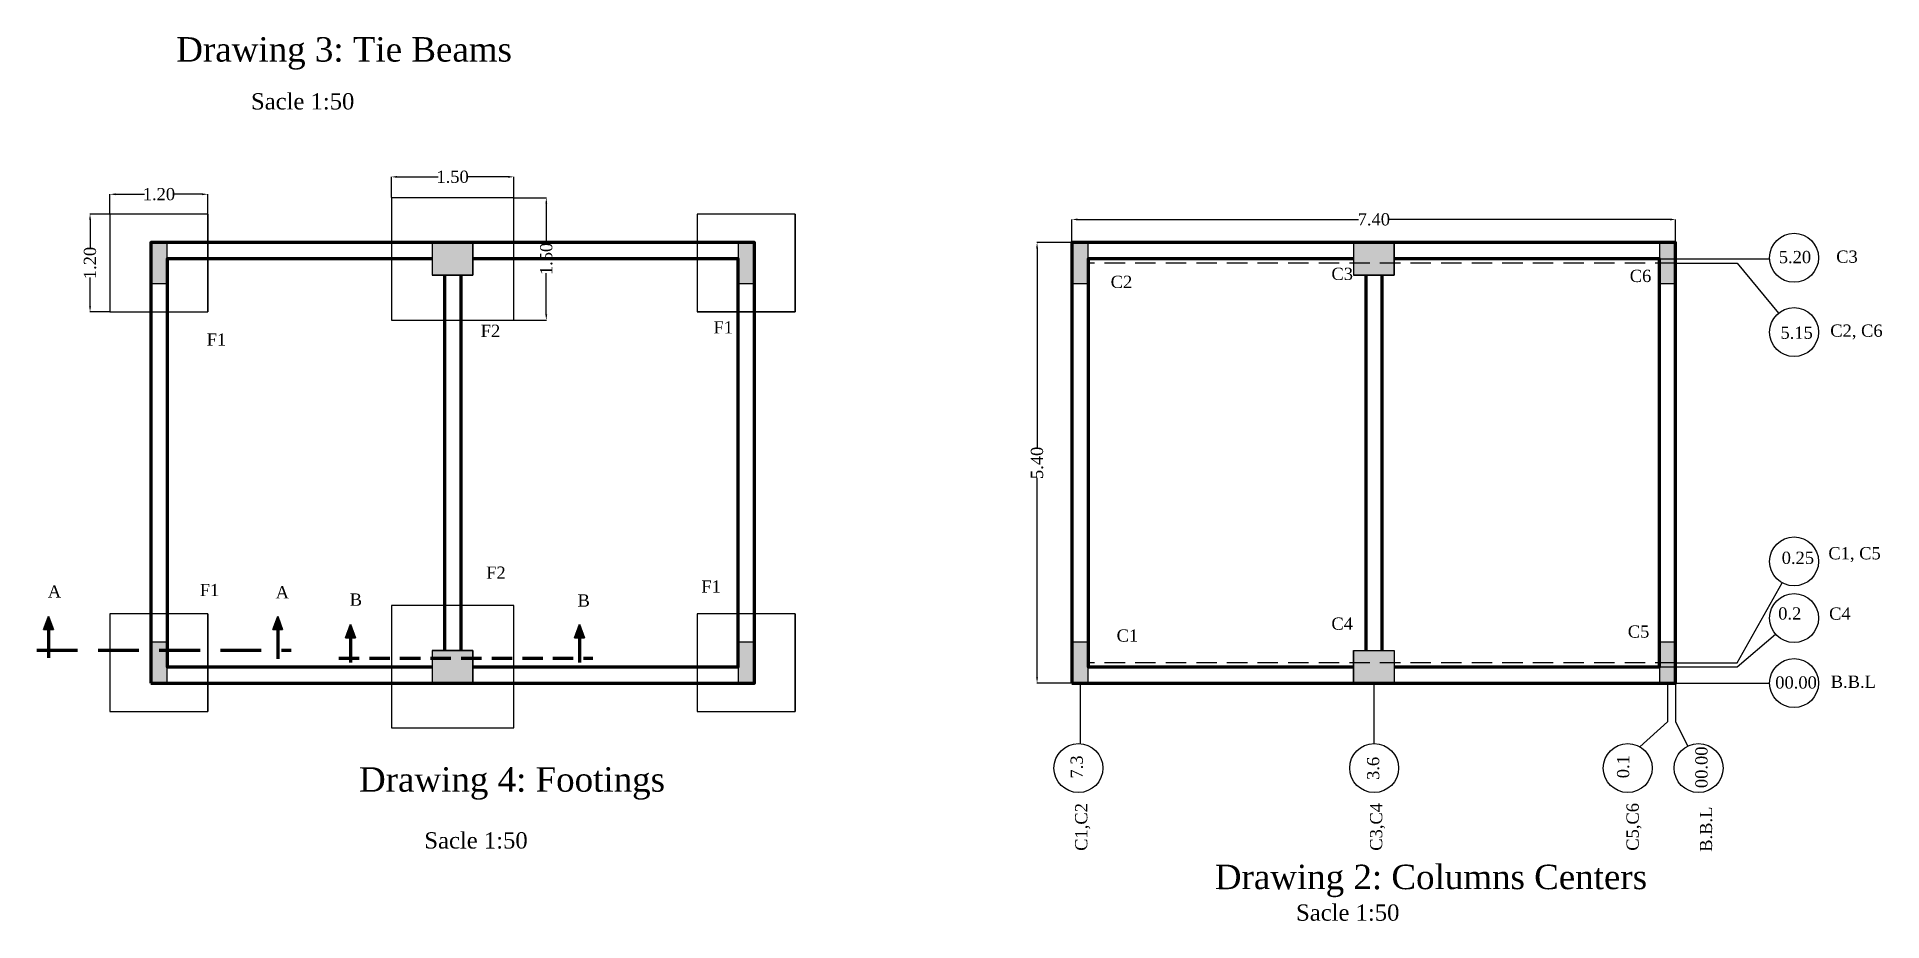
# Model space of a CAD drawing. Extents: x 159757.6 to 159806.1, y 183469.7 to 183536.
# Drawn here: x 159782.48 to 159805.09, y 183482.05 to 183492.89 of the extents above; entities that cross this region are included whole.
import ezdxf

# ---------------------------------------------------------------- set-up
doc = ezdxf.new("R2010")
doc.units = 0
doc.header["$MEASUREMENT"] = 0
doc.header["$PDSIZE"] = 2
doc.linetypes.add('DASHED', pattern=[0.75, 0.5, -0.25])
doc.linetypes.add('HIDDEN', pattern=[0.375, 0.25, -0.125])
doc.layers.add('DIM6', color=180, linetype='Continuous')
doc.layers.add('LINE-NUSS', color=255, linetype='Continuous', lineweight=70)
doc.styles.add('ATT', font='TXT')
doc.styles.get("Standard").update_dxf_attribs({"font": 'times.ttf', "height": 0.15})
doc.styles.add('style13', font='times.ttf', dxfattribs={"height": 0.06})
doc.dimstyles.new('Copy of dss', dxfattribs={"dimtxt": 0.18, "dimasz": 0.07, "dimexe": 0.18, "dimexo": 0.0625, "dimgap": 0.09, "dimtad": 0, "dimtoh": 1, "dimrnd": 0.05, "dimzin": 0, "dimdsep": 46, "dimtxsty": 'ATT', "dimcen": 0.09, "dimse1": 1, "dimse2": 1, "dimclrd": 8, "dimclrt": 2, "dimadec": 0, "dimazin": 0, "dimtfac": 1, "dimtofl": 0, "dimtmove": 0, "dimatfit": 3, "dimfxl": 0.18, "dimtolj": 1, "dimtzin": 0, "dimarcsym": 0})

msp = doc.modelspace()

# ---------------------------------------------------------------- texts
at = {"layer": 'DIM6', "color": 7, "linetype": 'Continuous'}
for s, height, p in [('Drawing 3: Tie Beams', 0.3, (159784.184, 183492.583)), ('5.20', 0.15, (159803.828, 183490.112)), ('C3', 0.15, (159804.532, 183490.117)), ('C2', 0.15, (159795.638, 183489.808)), ('C3', 0.15, (159798.344, 183489.906)), ('C6', 0.15, (159802.001, 183489.881)), ('F2', 0.15, (159787.916, 183489.208)), ('F1', 0.15, (159790.769, 183489.25)), ('5.15', 0.15, (159803.849, 183489.185)), ('C2, C6', 0.15, (159804.459, 183489.21)), ('F1', 0.15, (159784.557, 183489.101)), ('0.25', 0.15, (159803.864, 183486.425)), ('C1, C5', 0.15, (159804.436, 183486.481)), ('F2', 0.15, (159787.982, 183486.243)), ('A', 0.15, (159782.609, 183486.013)), ('F1', 0.15, (159784.472, 183486.03)), ('A', 0.15, (159785.402, 183486.002)), ('F1', 0.15, (159790.62, 183486.073)), ('B', 0.15, (159786.31, 183485.913)), ('B', 0.15, (159789.103, 183485.902)), ('0.2', 0.15, (159803.821, 183485.743)), ('C4', 0.15, (159804.445, 183485.741)), ('C4', 0.15, (159798.344, 183485.618)), ('C5', 0.15, (159801.977, 183485.521)), ('C1', 0.15, (159795.711, 183485.472)), ('00.00', 0.15, (159803.785, 183484.897)), ('B.B.L', 0.15, (159804.465, 183484.906)), ('Drawing 4: Footings', 0.3, (159786.424, 183483.633)), ('Drawing 2: Columns Centers', 0.3, (159796.915, 183482.438))]:
    msp.add_text(s, height=height, dxfattribs=at).set_placement(p)
at = {"layer": 'DIM6', "color": 7, "linetype": 'Continuous', "style": 'style13'}
for p in [(159785.1, 183491.996), (159787.225, 183482.936), (159797.911, 183482.051)]:
    msp.add_text('Sacle 1:50', height=0.2, dxfattribs=at).set_placement(p)
at = {"layer": 'DIM6', "color": 7, "linetype": 'Continuous'}
for s, p in [('00.00', (159802.955, 183483.677)), ('7.3', (159795.296, 183483.794)), ('3.6', (159798.93, 183483.777)), ('0.1', (159801.995, 183483.798)), ('C1,C2', (159795.352, 183482.908)), ('C3,C4', (159798.967, 183482.909)), ('C5,C6', (159802.111, 183482.909)), ('B.B.L', (159803.011, 183482.896))]:
    msp.add_text(s, height=0.15, rotation=90, dxfattribs=at).set_placement(p)

# ---------------------------------------------------------------- blocks, each defined once
blk = doc.blocks.new('*D56')
at = {"layer": 'DEFPOINTS', "color": 0, "linetype": 'Continuous', "transparency": 16777216}
for p in [(159802.564, 183490.648), (159795.164, 183490.364), (159802.564, 183490.364)]:
    blk.add_point(p, dxfattribs=at)
at = {"layer": 'DIM6', "color": 0, "linetype": 'Continuous', "lineweight": -2, "transparency": 16777216}
for p, q in [((159795.164, 183490.366), (159795.164, 183490.649)), ((159802.564, 183490.366), (159802.564, 183490.649))]:
    blk.add_line(p, q, dxfattribs=at)
at = {"layer": 'DIM6', "color": 7, "linetype": 'Continuous', "lineweight": -2, "transparency": 16777216}
for p, q in [((159795.234, 183490.648), (159798.678, 183490.648)), ((159802.494, 183490.648), (159799.05, 183490.648))]:
    blk.add_line(p, q, dxfattribs=at)
at = {"layer": 'DIM6', "color": 7, "linetype": 'Continuous', "transparency": 16777216}
for points in [[(159795.234, 183490.66), (159795.234, 183490.636), (159795.164, 183490.648)], [(159802.494, 183490.66), (159802.494, 183490.636), (159802.564, 183490.648)]]:
    blk.add_solid(points, dxfattribs=at)
at = {"layer": 'DIM6', "color": 7, "linetype": 'Continuous', "transparency": 16777216, "insert": (159798.864, 183490.648), "char_height": 0.15, "attachment_point": 5}
blk.add_mtext('\\A1;7.40', dxfattribs=at)
blk = doc.blocks.new('*D57')
at = {"layer": 'DEFPOINTS', "color": 0, "linetype": 'Continuous', "transparency": 16777216}
for p in [(159794.736, 183490.364), (159795.164, 183490.364), (159795.164, 183484.964)]:
    blk.add_point(p, dxfattribs=at)
at = {"layer": 'DIM6', "color": 0, "linetype": 'Continuous', "lineweight": -2, "transparency": 16777216}
for p, q in [((159795.162, 183490.364), (159794.734, 183490.364)), ((159795.162, 183484.964), (159794.734, 183484.964))]:
    blk.add_line(p, q, dxfattribs=at)
at = {"layer": 'DIM6', "color": 7, "linetype": 'Continuous', "lineweight": -2, "transparency": 16777216}
for p, q in [((159794.736, 183490.294), (159794.736, 183487.849)), ((159794.736, 183485.034), (159794.736, 183487.48))]:
    blk.add_line(p, q, dxfattribs=at)
at = {"layer": 'DIM6', "color": 7, "linetype": 'Continuous', "transparency": 16777216}
for points in [[(159794.724, 183490.294), (159794.747, 183490.294), (159794.736, 183490.364)], [(159794.724, 183485.034), (159794.747, 183485.034), (159794.736, 183484.964)]]:
    blk.add_solid(points, dxfattribs=at)
at = {"layer": 'DIM6', "color": 7, "linetype": 'Continuous', "transparency": 16777216, "insert": (159794.736, 183487.664), "char_height": 0.15, "attachment_point": 5, "rotation": 90}
blk.add_mtext('\\A1;5.40', dxfattribs=at)
blk = doc.blocks.new('*D58')
at = {"layer": 'DEFPOINTS', "color": 0, "linetype": 'Continuous', "transparency": 16777216}
for p in [(159784.571, 183490.957), (159783.371, 183490.714), (159784.571, 183490.714)]:
    blk.add_point(p, dxfattribs=at)
at = {"layer": 'DIM6', "color": 0, "linetype": 'Continuous', "lineweight": -2, "transparency": 16777216}
for p, q in [((159783.371, 183490.716), (159783.371, 183490.958)), ((159784.571, 183490.716), (159784.571, 183490.958))]:
    blk.add_line(p, q, dxfattribs=at)
at = {"layer": 'DIM6', "color": 7, "linetype": 'Continuous', "lineweight": -2, "transparency": 16777216}
for p, q in [((159783.441, 183490.957), (159783.794, 183490.957)), ((159784.501, 183490.957), (159784.147, 183490.957))]:
    blk.add_line(p, q, dxfattribs=at)
at = {"layer": 'DIM6', "color": 7, "linetype": 'Continuous', "transparency": 16777216}
for points in [[(159783.441, 183490.968), (159783.441, 183490.945), (159783.371, 183490.957)], [(159784.501, 183490.968), (159784.501, 183490.945), (159784.571, 183490.957)]]:
    blk.add_solid(points, dxfattribs=at)
at = {"layer": 'DIM6', "color": 7, "linetype": 'Continuous', "transparency": 16777216, "insert": (159783.971, 183490.957), "char_height": 0.15, "attachment_point": 5}
blk.add_mtext('\\A1;1.20', dxfattribs=at)
blk = doc.blocks.new('*D59')
at = {"layer": 'DEFPOINTS', "color": 0, "linetype": 'Continuous', "transparency": 16777216}
for p in [(159783.127, 183490.714), (159783.371, 183490.714), (159783.371, 183489.514)]:
    blk.add_point(p, dxfattribs=at)
at = {"layer": 'DIM6', "color": 0, "linetype": 'Continuous', "lineweight": -2, "transparency": 16777216}
for p, q in [((159783.369, 183490.714), (159783.126, 183490.714)), ((159783.369, 183489.514), (159783.126, 183489.514))]:
    blk.add_line(p, q, dxfattribs=at)
at = {"layer": 'DIM6', "color": 7, "linetype": 'Continuous', "lineweight": -2, "transparency": 16777216}
for p, q in [((159783.127, 183490.644), (159783.127, 183490.291)), ((159783.127, 183489.584), (159783.127, 183489.938))]:
    blk.add_line(p, q, dxfattribs=at)
at = {"layer": 'DIM6', "color": 7, "linetype": 'Continuous', "transparency": 16777216}
for points in [[(159783.115, 183490.644), (159783.139, 183490.644), (159783.127, 183490.714)], [(159783.115, 183489.584), (159783.139, 183489.584), (159783.127, 183489.514)]]:
    blk.add_solid(points, dxfattribs=at)
at = {"layer": 'DIM6', "color": 7, "linetype": 'Continuous', "transparency": 16777216, "insert": (159783.127, 183490.114), "char_height": 0.15, "attachment_point": 5, "rotation": 90}
blk.add_mtext('\\A1;1.20', dxfattribs=at)
blk = doc.blocks.new('*D60')
at = {"layer": 'DEFPOINTS', "color": 0, "linetype": 'Continuous', "transparency": 16777216}
for p in [(159788.321, 183491.17), (159786.821, 183490.914), (159788.321, 183490.914)]:
    blk.add_point(p, dxfattribs=at)
at = {"layer": 'DIM6', "color": 0, "linetype": 'Continuous', "lineweight": -2, "transparency": 16777216}
for p, q in [((159786.821, 183490.916), (159786.821, 183491.171)), ((159788.321, 183490.916), (159788.321, 183491.171))]:
    blk.add_line(p, q, dxfattribs=at)
at = {"layer": 'DIM6', "color": 7, "linetype": 'Continuous', "lineweight": -2, "transparency": 16777216}
for p, q in [((159786.891, 183491.17), (159787.394, 183491.17)), ((159788.251, 183491.17), (159787.747, 183491.17))]:
    blk.add_line(p, q, dxfattribs=at)
at = {"layer": 'DIM6', "color": 7, "linetype": 'Continuous', "transparency": 16777216}
for points in [[(159786.891, 183491.182), (159786.891, 183491.158), (159786.821, 183491.17)], [(159788.251, 183491.182), (159788.251, 183491.158), (159788.321, 183491.17)]]:
    blk.add_solid(points, dxfattribs=at)
at = {"layer": 'DIM6', "color": 7, "linetype": 'Continuous', "transparency": 16777216, "insert": (159787.571, 183491.17), "char_height": 0.15, "attachment_point": 5}
blk.add_mtext('\\A1;1.50', dxfattribs=at)
blk = doc.blocks.new('*D61')
at = {"layer": 'DEFPOINTS', "color": 0, "linetype": 'Continuous', "transparency": 16777216}
for p in [(159788.321, 183490.914), (159788.72, 183490.914), (159788.321, 183489.414)]:
    blk.add_point(p, dxfattribs=at)
at = {"layer": 'DIM6', "color": 0, "linetype": 'Continuous', "lineweight": -2, "transparency": 16777216}
for p, q in [((159788.323, 183490.914), (159788.721, 183490.914)), ((159788.323, 183489.414), (159788.721, 183489.414))]:
    blk.add_line(p, q, dxfattribs=at)
at = {"layer": 'DIM6', "color": 7, "linetype": 'Continuous', "lineweight": -2, "transparency": 16777216}
for p, q in [((159788.72, 183490.844), (159788.72, 183490.341)), ((159788.72, 183489.484), (159788.72, 183489.988))]:
    blk.add_line(p, q, dxfattribs=at)
at = {"layer": 'DIM6', "color": 7, "linetype": 'Continuous', "transparency": 16777216}
for points in [[(159788.708, 183490.844), (159788.731, 183490.844), (159788.72, 183490.914)], [(159788.708, 183489.484), (159788.731, 183489.484), (159788.72, 183489.414)]]:
    blk.add_solid(points, dxfattribs=at)
at = {"layer": 'DIM6', "color": 7, "linetype": 'Continuous', "transparency": 16777216, "insert": (159788.72, 183490.164), "char_height": 0.15, "attachment_point": 5, "rotation": 90}
blk.add_mtext('\\A1;1.50', dxfattribs=at)

# ---------------------------------------------------------------- dimensions: what is measured, and where the dimension line sits
at = {"layer": 'DIM6', "color": 7, "linetype": 'Continuous'}
for p1, p2, distance, picture, middle in [((159786.821, 183490.914), (159788.321, 183490.914), 0.255, '*D60', (159787.571, 183491.17)), ((159783.371, 183490.714), (159784.571, 183490.714), 0.242, '*D58', (159783.971, 183490.957)), ((159788.321, 183489.414), (159788.321, 183490.914), -0.399, '*D61', (159788.72, 183490.164)), ((159795.164, 183484.964), (159795.164, 183490.364), 0.428, '*D57', (159794.736, 183487.664))]:
    dim = msp.add_aligned_dim(p1=p1, p2=p2, distance=distance, dimstyle='Copy of dss', override={"dimtxt": 0.05, "dimexe": 0.0015, "dimexo": 0.002, "dimgap": 0, "dimtoh": 0, "dimtxsty": 'Standard', "dimse1": 0, "dimse2": 0, "dimclrd": 7, "dimclrt": 7, "dimfxl": 0}, dxfattribs=at)
    dim.commit()
    dim.dimension.update_dxf_attribs({"geometry": picture, "text_midpoint": middle})
dim = msp.add_linear_dim(base=(159783.127, 183490.714), p1=(159783.371, 183489.514), p2=(159783.371, 183490.714), angle=90, dimstyle='Copy of dss', override={"dimtxt": 0.05, "dimexe": 0.0015, "dimexo": 0.002, "dimgap": 0, "dimtoh": 0, "dimtxsty": 'Standard', "dimse1": 0, "dimse2": 0, "dimclrd": 7, "dimclrt": 7, "dimfxl": 0}, dxfattribs=at)
dim.commit()
dim.dimension.update_dxf_attribs({"geometry": '*D59', "text_midpoint": (159783.127, 183490.114)})
dim = msp.add_linear_dim(base=(159802.564, 183490.648), p1=(159795.164, 183490.364), p2=(159802.564, 183490.364), dimstyle='Copy of dss', override={"dimtxt": 0.05, "dimexe": 0.0015, "dimexo": 0.002, "dimgap": 0, "dimtoh": 0, "dimtxsty": 'Standard', "dimse1": 0, "dimse2": 0, "dimclrd": 7, "dimclrt": 7, "dimfxl": 0}, dxfattribs=at)
dim.commit()
dim.dimension.update_dxf_attribs({"geometry": '*D56', "text_midpoint": (159798.864, 183490.648)})

# ---------------------------------------------------------------- hatches: boundary and pattern name
at = {"layer": 'DIM6', "linetype": 'Continuous'}
h = msp.add_hatch(color=7, dxfattribs=at)
h.paths.add_polyline_path([(159787.321, 183489.964), (159787.821, 183489.964), (159787.821, 183490.364), (159787.321, 183490.364)])
h.paths.add_polyline_path([(159791.071, 183489.864), (159791.271, 183489.864), (159791.271, 183490.364), (159791.071, 183490.364)])
h.paths.add_polyline_path([(159791.071, 183484.964), (159791.271, 183484.964), (159791.271, 183485.464), (159791.071, 183485.464)])
h.paths.add_polyline_path([(159787.321, 183484.964), (159787.821, 183484.964), (159787.821, 183485.364), (159787.321, 183485.364)])
h.paths.add_polyline_path([(159783.871, 183484.964), (159784.071, 183484.964), (159784.071, 183485.464), (159783.871, 183485.464)])
h.paths.add_polyline_path([(159783.871, 183489.864), (159784.071, 183489.864), (159784.071, 183490.364), (159783.871, 183490.364)])
h = msp.add_hatch(color=7, dxfattribs=at)
h.paths.add_polyline_path([(159795.164, 183489.864), (159795.364, 183489.864), (159795.364, 183490.364), (159795.164, 183490.364)])
h.paths.add_polyline_path([(159798.614, 183489.964), (159799.114, 183489.964), (159799.114, 183490.364), (159798.614, 183490.364)])
h.paths.add_polyline_path([(159802.364, 183489.864), (159802.564, 183489.864), (159802.564, 183490.364), (159802.364, 183490.364)])
h.paths.add_polyline_path([(159802.364, 183484.964), (159802.564, 183484.964), (159802.564, 183485.464), (159802.364, 183485.464)])
h.paths.add_polyline_path([(159798.614, 183485.364), (159799.114, 183485.364), (159799.114, 183484.964), (159798.614, 183484.964)])
h.paths.add_polyline_path([(159795.164, 183484.964), (159795.364, 183484.964), (159795.364, 183485.464), (159795.164, 183485.464)])
for points in [[(159782.618, 183485.786), (159782.678, 183485.621), (159782.558, 183485.621)], [(159785.427, 183485.786), (159785.487, 183485.621), (159785.366, 183485.621)], [(159786.319, 183485.686), (159786.379, 183485.521), (159786.259, 183485.521)], [(159789.128, 183485.686), (159789.188, 183485.521), (159789.067, 183485.521)]]:
    msp.add_hatch(color=7, dxfattribs=at).paths.add_polyline_path(points)

# ---------------------------------------------------------------- linework, layer by layer
at = {"layer": 'DIM6', "color": 7, "linetype": 'Continuous'}
for p, q in [((159784.571, 183490.714), (159783.371, 183490.714)), ((159784.571, 183490.714), (159784.571, 183489.514)), ((159790.571, 183490.714), (159790.571, 183489.514)), ((159791.771, 183490.714), (159790.571, 183490.714)), ((159791.771, 183490.714), (159791.771, 183489.514)), ((159787.321, 183490.364), (159787.321, 183489.964)), ((159787.821, 183490.364), (159787.821, 183489.964)), ((159798.614, 183490.364), (159798.614, 183489.964)), ((159799.114, 183490.364), (159799.114, 183489.964)), ((159787.821, 183489.964), (159787.321, 183489.964)), ((159799.114, 183489.964), (159798.614, 183489.964)), ((159802.364, 183490.164), (159803.318, 183490.164)), ((159802.564, 183490.114), (159803.318, 183490.114)), ((159803.318, 183490.164), (159803.716, 183490.164)), ((159803.318, 183490.114), (159803.825, 183489.499)), ((159791.771, 183489.514), (159790.571, 183489.514)), ((159803.318, 183485.214), (159803.868, 183486.194)), ((159782.558, 183485.621), (159782.618, 183485.786)), ((159782.618, 183485.786), (159782.678, 183485.621)), ((159784.571, 183485.814), (159783.371, 183485.814)), ((159784.571, 183485.814), (159784.571, 183484.614)), ((159785.366, 183485.621), (159785.427, 183485.786)), ((159785.427, 183485.786), (159785.487, 183485.621)), ((159786.259, 183485.521), (159786.319, 183485.686)), ((159786.319, 183485.686), (159786.379, 183485.521)), ((159789.067, 183485.521), (159789.128, 183485.686)), ((159789.128, 183485.686), (159789.188, 183485.521)), ((159791.771, 183485.814), (159790.571, 183485.814)), ((159791.771, 183485.814), (159791.771, 183484.614)), ((159803.318, 183485.164), (159803.787, 183485.566)), ((159787.321, 183485.364), (159787.821, 183485.364)), ((159787.321, 183485.364), (159787.321, 183484.964)), ((159787.821, 183485.364), (159787.821, 183484.964)), ((159798.614, 183485.364), (159799.114, 183485.364)), ((159798.614, 183485.364), (159798.614, 183484.964)), ((159799.114, 183485.364), (159799.114, 183484.964)), ((159802.564, 183485.214), (159803.318, 183485.214)), ((159802.364, 183485.164), (159803.318, 183485.164)), ((159795.264, 183484.964), (159795.264, 183484.222)), ((159798.864, 183484.964), (159798.864, 183484.223)), ((159802.464, 183484.964), (159802.464, 183484.491)), ((159802.564, 183484.964), (159803.318, 183484.964)), ((159802.564, 183484.964), (159802.564, 183484.491)), ((159803.318, 183484.964), (159803.715, 183484.964)), ((159802.464, 183484.491), (159802.124, 183484.184)), ((159802.564, 183484.491), (159802.712, 183484.192))]:
    msp.add_line(p, q, dxfattribs=at)
at = {"layer": 'DIM6', "color": 7, "linetype": 'HIDDEN'}
for p, q in [((159802.564, 183490.114), (159795.364, 183490.114)), ((159802.564, 183485.214), (159795.364, 183485.214))]:
    msp.add_line(p, q, dxfattribs=at)
at = {"layer": 'DIM6', "color": 7, "linetype": 'Continuous'}
for points in [[(159786.821, 183489.414), (159788.321, 183489.414), (159788.321, 183490.914), (159786.821, 183490.914)], [(159783.371, 183489.514), (159784.571, 183489.514), (159784.571, 183490.714), (159783.371, 183490.714)], [(159790.571, 183489.514), (159791.771, 183489.514), (159791.771, 183490.714), (159790.571, 183490.714)], [(159783.871, 183489.864), (159784.071, 183489.864), (159784.071, 183490.364), (159783.871, 183490.364)], [(159787.321, 183489.964), (159787.821, 183489.964), (159787.821, 183490.364), (159787.321, 183490.364)], [(159791.071, 183489.864), (159791.271, 183489.864), (159791.271, 183490.364), (159791.071, 183490.364)], [(159795.164, 183489.864), (159795.364, 183489.864), (159795.364, 183490.364), (159795.164, 183490.364)], [(159798.614, 183489.964), (159799.114, 183489.964), (159799.114, 183490.364), (159798.614, 183490.364)], [(159802.364, 183489.864), (159802.564, 183489.864), (159802.564, 183490.364), (159802.364, 183490.364)], [(159786.821, 183484.414), (159788.321, 183484.414), (159788.321, 183485.914), (159786.821, 183485.914)], [(159783.371, 183484.614), (159784.571, 183484.614), (159784.571, 183485.814), (159783.371, 183485.814)], [(159790.571, 183484.614), (159791.771, 183484.614), (159791.771, 183485.814), (159790.571, 183485.814)], [(159783.871, 183484.964), (159784.071, 183484.964), (159784.071, 183485.464), (159783.871, 183485.464)], [(159791.071, 183484.964), (159791.271, 183484.964), (159791.271, 183485.464), (159791.071, 183485.464)], [(159795.164, 183484.964), (159795.364, 183484.964), (159795.364, 183485.464), (159795.164, 183485.464)], [(159802.364, 183484.964), (159802.564, 183484.964), (159802.564, 183485.464), (159802.364, 183485.464)], [(159787.321, 183484.964), (159787.821, 183484.964), (159787.821, 183485.364), (159787.321, 183485.364)], [(159798.614, 183485.364), (159799.114, 183485.364), (159799.114, 183484.964), (159798.614, 183484.964)]]:
    msp.add_lwpolyline(points, close=True, dxfattribs=at)
for points in [[(159782.558, 183485.621), (159782.678, 183485.621)], [(159785.366, 183485.621), (159785.487, 183485.621)], [(159786.259, 183485.521), (159786.379, 183485.521)], [(159789.067, 183485.521), (159789.188, 183485.521)]]:
    msp.add_lwpolyline(points, dxfattribs=at)
for centre in [(159804.015, 183490.178), (159804.015, 183489.267), (159804.015, 183486.456), (159804.015, 183485.761), (159804.015, 183484.964), (159795.243, 183483.923), (159798.868, 183483.923), (159801.976, 183483.923), (159802.845, 183483.923)]:
    msp.add_circle(centre, 0.3, dxfattribs=at)
at = {"layer": 'LINE-NUSS', "color": 7, "linetype": 'Continuous'}
for p, q in [((159787.471, 183489.964), (159787.471, 183485.364)), ((159787.671, 183489.964), (159787.671, 183485.364)), ((159798.764, 183489.964), (159798.764, 183485.364)), ((159798.964, 183489.964), (159798.964, 183485.364)), ((159782.618, 183485.621), (159782.618, 183485.274)), ((159785.427, 183485.621), (159785.427, 183485.263)), ((159786.319, 183485.521), (159786.319, 183485.215)), ((159789.128, 183485.521), (159789.128, 183485.215)), ((159785.427, 183485.164), (159785.427, 183485.161))]:
    msp.add_line(p, q, dxfattribs=at)
at = {"layer": 'LINE-NUSS', "color": 7, "linetype": 'DASHED'}
msp.add_line((159782.475, 183485.369), (159785.591, 183485.369), dxfattribs=at)
at = {"layer": 'LINE-NUSS', "color": 7, "linetype": 'HIDDEN'}
msp.add_line((159786.176, 183485.269), (159789.292, 183485.269), dxfattribs=at)
at = {"layer": 'LINE-NUSS', "color": 7, "linetype": 'Continuous'}
for points in [[(159783.871, 183484.964), (159791.271, 183484.964), (159791.271, 183490.364), (159783.871, 183490.364)], [(159795.164, 183484.964), (159802.564, 183484.964), (159802.564, 183490.364), (159795.164, 183490.364)]]:
    msp.add_lwpolyline(points, close=True, dxfattribs=at)
for points in [[(159787.321, 183490.164), (159784.071, 183490.164), (159784.071, 183485.164), (159787.321, 183485.164)], [(159787.821, 183485.164), (159791.071, 183485.164), (159791.071, 183490.164), (159787.821, 183490.164)], [(159798.614, 183490.164), (159795.364, 183490.164), (159795.364, 183485.164), (159798.614, 183485.164)], [(159799.114, 183485.164), (159802.364, 183485.164), (159802.364, 183490.164), (159799.114, 183490.164)]]:
    msp.add_lwpolyline(points, dxfattribs=at)

msp.set_redraw_order([(e.dxf.handle, doc.entitydb.next_handle()) for e in msp.query("TEXT MTEXT ATTDEF DIMENSION ARC_DIMENSION")])  # texts and dimensions are drawn at this point

doc.saveas('drawing.dxf')
